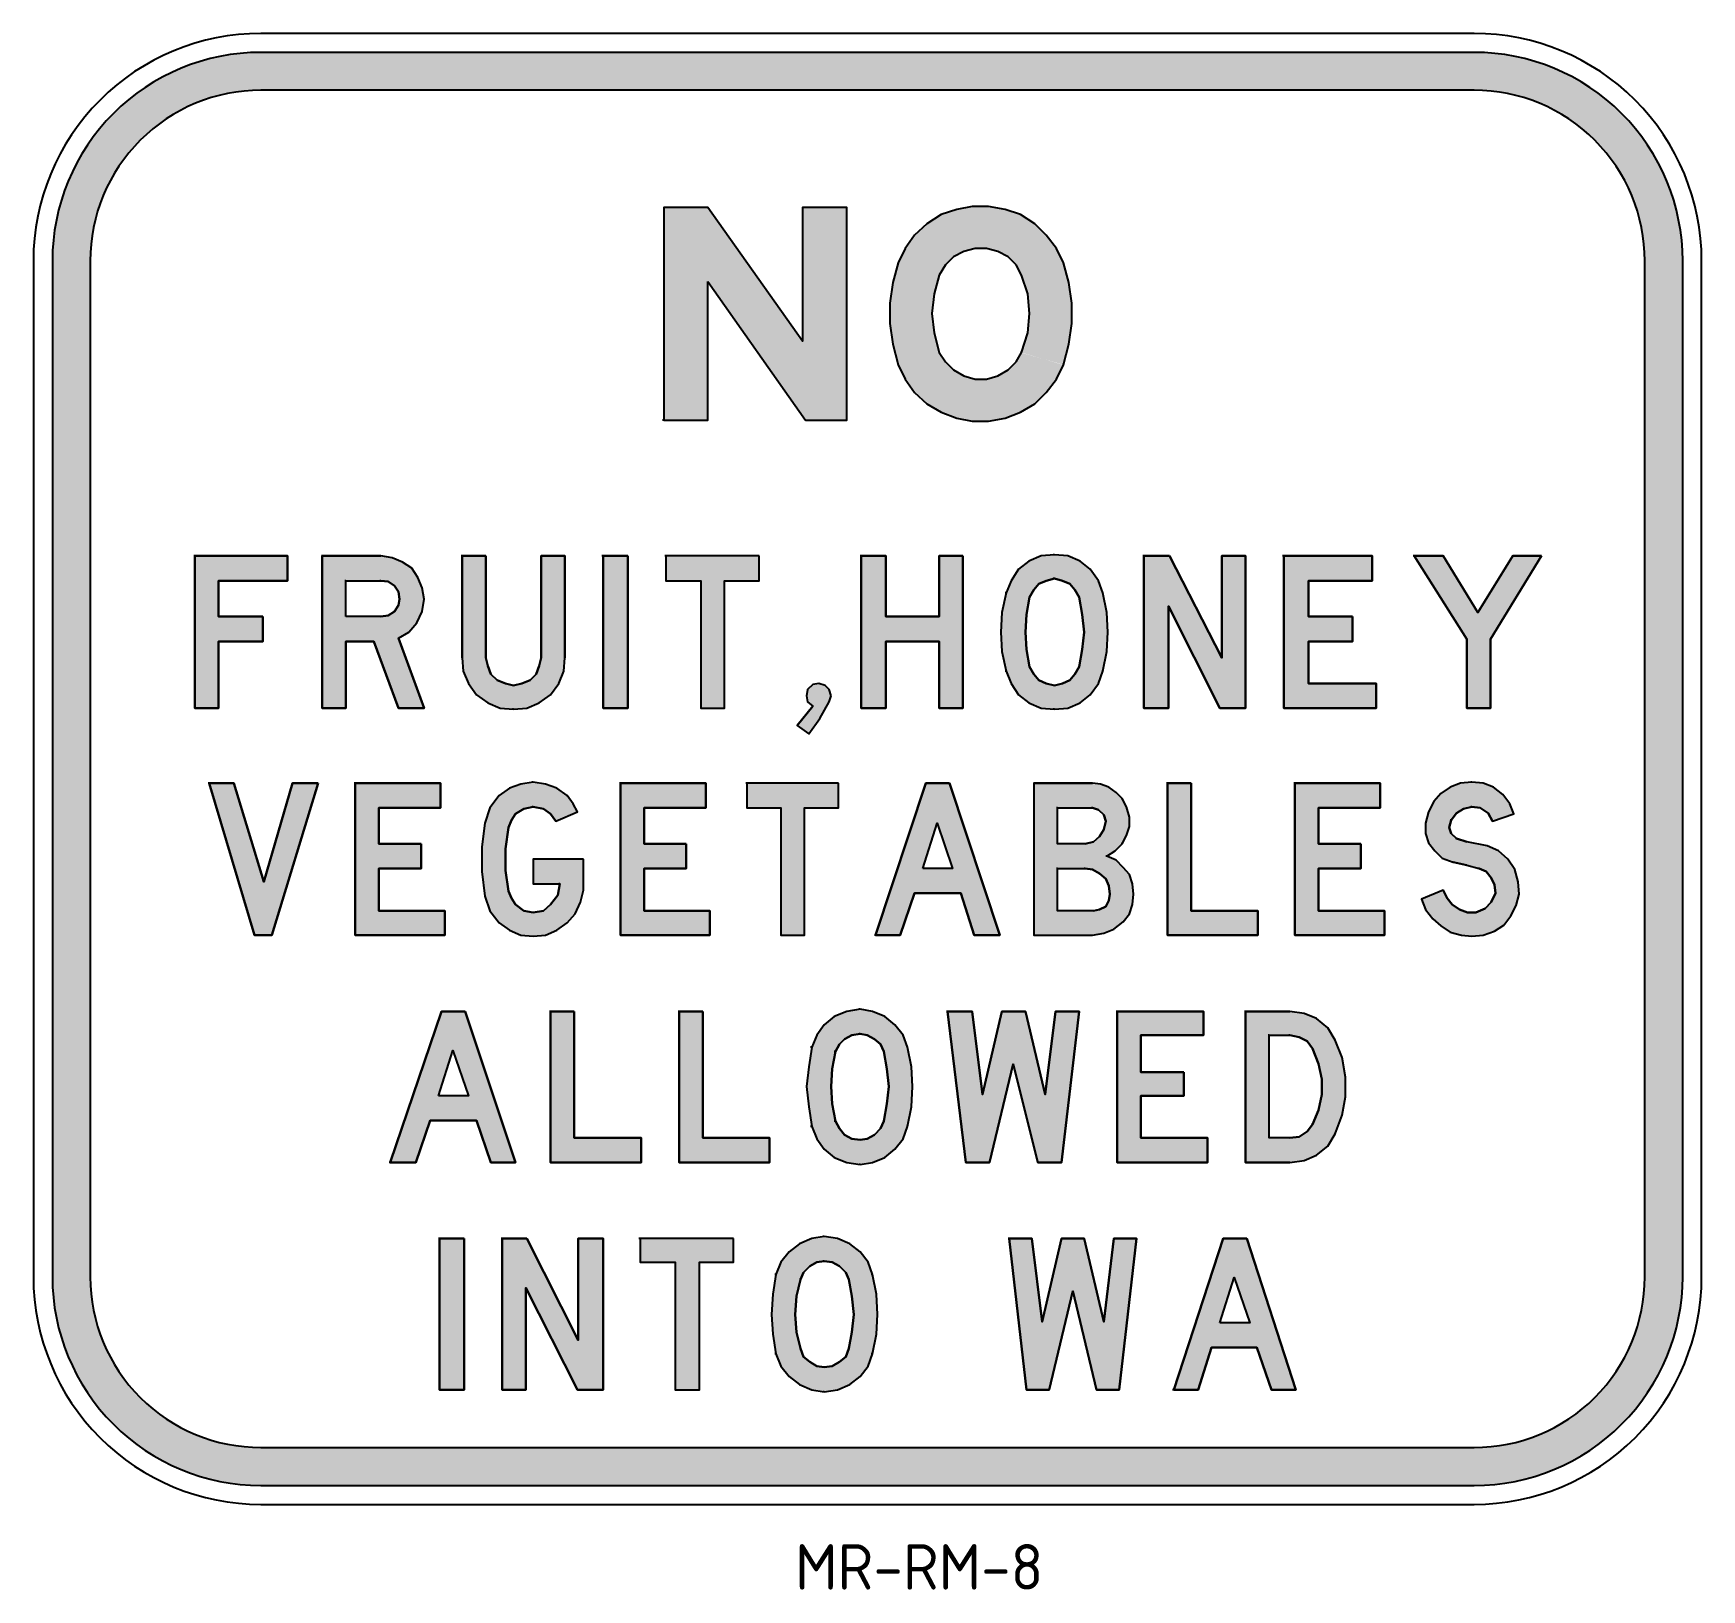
# Model space of a CAD drawing. Extents: x 168 to 278, y 145 to 248.
import ezdxf

# ---------------------------------------------------------------- set-up
doc = ezdxf.new("R2010")
doc.units = 0
doc.header["$MEASUREMENT"] = 0
doc.layers.get('0').update_dxf_attribs({"linetype": 'CONTINUOUS'})
doc.layers.add('T25', color=1, linetype='CONTINUOUS')
doc.layers.add('T35', color=3, linetype='CONTINUOUS')
doc.styles.add('ISO', font='iso3098b.shx')

msp = doc.modelspace()

# ---------------------------------------------------------------- texts
at = {"layer": 'T25', "color": 3, "style": 'ISO'}
msp.add_text('MR-RM-8', height=3, dxfattribs=at).set_placement((218.35, 145.01))

# ---------------------------------------------------------------- hatches: boundary and pattern name
at = {"layer": 'T25', "linetype": 'CONTINUOUS'}
h = msp.add_hatch(color=256, dxfattribs=at)
edge = h.paths.add_edge_path(flags=16)
edge.add_line((183.12, 154.38), (263.12, 154.38))
edge.add_arc((263.12, 165.63), 11.25, 270, 360)
edge.add_line((274.37, 165.63), (274.37, 232.63))
edge.add_arc((263.12, 232.63), 11.25, 0, 90)
edge.add_line((263.12, 243.88), (183.12, 243.88))
edge.add_arc((183.12, 232.63), 11.25, 90, 180)
edge.add_line((171.87, 232.63), (171.87, 165.63))
edge.add_arc((183.12, 165.63), 11.25, 180, 270)
edge = h.paths.add_edge_path()
edge.add_line((183.12, 151.88), (263.12, 151.88))
edge.add_arc((263.12, 165.63), 13.75, 270, 360)
edge.add_line((276.87, 165.63), (276.87, 232.63))
edge.add_arc((263.12, 232.63), 13.75, 0, 90)
edge.add_line((263.12, 246.38), (183.12, 246.38))
edge.add_arc((183.12, 232.63), 13.75, 90, 180)
edge.add_line((169.37, 232.63), (169.37, 165.63))
edge.add_arc((183.12, 165.63), 13.75, 180, 270)
h = msp.add_hatch(color=256, dxfattribs=at)
h.paths.add_polyline_path([(212.6, 231.27), (219.04, 222.12), (221.75, 222.12), (221.75, 236.15), (218.83, 236.15), (218.83, 227.34), (212.6, 236.15), (209.68, 236.15), (209.68, 222.12), (212.6, 222.12)])
h.paths.add_polyline_path([(235.58, 224.83), (236.05, 225.78), (236.39, 227.14), (236.59, 228.49), (236.59, 229.85), (236.39, 231.2), (236.05, 232.49), (235.58, 233.44), (234.9, 234.32), (234.15, 235.07), (233.2, 235.68), (232.19, 236.02), (231.1, 236.22), (230.02, 236.22), (229, 236.02), (227.98, 235.68), (227.04, 235.07), (226.22, 234.32), (225.61, 233.44), (225.14, 232.49), (224.8, 231.2), (224.59, 229.85), (224.59, 228.49), (224.8, 227.14), (225.14, 225.78), (225.61, 224.83), (226.22, 223.95), (227.04, 223.2), (227.98, 222.66), (229, 222.26), (230.02, 222.05), (231.1, 222.05), (232.19, 222.26), (233.2, 222.66), (234.15, 223.2), (234.9, 223.95)])
h.paths.add_polyline_path([(232.93, 225.98), (233.27, 226.59), (233.68, 227.88), (233.81, 229.17), (233.68, 230.46), (233.27, 231.68), (232.93, 232.36), (232.39, 232.9), (231.71, 233.24), (230.97, 233.44), (230.22, 233.44), (229.48, 233.24), (228.8, 232.9), (228.26, 232.36), (227.85, 231.68), (227.51, 230.46), (227.37, 229.17), (227.51, 227.88), (227.85, 226.59), (228.26, 225.98), (228.8, 225.44), (229.48, 225.04), (230.22, 224.83), (230.97, 224.83), (231.71, 225.04), (232.39, 225.44)], flags=16)
edge = h.paths.add_edge_path(flags=16)
edge.add_line((236.05, 225.78), (235.98, 225.78))
edge.add_line((233.27, 226.59), (233.2, 226.59))
h = msp.add_hatch(color=256, dxfattribs=at)
h.paths.add_polyline_path([(183.24, 209.17), (180.33, 209.17), (180.33, 211.54), (184.87, 211.54), (184.87, 213.17), (178.77, 213.17), (178.77, 203.14), (180.33, 203.14), (180.33, 207.54), (183.24, 207.54)])
h.paths.add_polyline_path([(192.87, 208.15), (193.41, 208.77), (193.75, 209.51), (193.88, 210.32), (193.75, 211.07), (193.48, 211.75), (193.07, 212.36), (192.46, 212.76), (191.78, 213.04), (191.04, 213.17), (190.97, 213.17), (187.17, 213.17), (187.17, 203.14), (188.73, 203.14), (188.73, 207.54), (190.56, 207.54), (192.19, 203.14), (193.88, 203.14), (192.19, 207.75)])
h.paths.add_polyline_path([(188.73, 209.17), (188.73, 211.54), (191.04, 211.54), (191.51, 211.48), (191.92, 211.21), (192.19, 210.8), (192.26, 210.32), (192.19, 209.92), (191.92, 209.51), (191.51, 209.24), (191.04, 209.17)], flags=16)
h.paths.add_polyline_path([(197.95, 213.17), (196.39, 213.17), (196.39, 206.46), (196.46, 205.58), (196.8, 204.77), (197.34, 204.02), (198.09, 203.48), (198.9, 203.14), (199.78, 203.07), (200.66, 203.14), (201.48, 203.48), (202.22, 204.02), (202.77, 204.77), (203.1, 205.58), (203.17, 206.46), (203.17, 213.17), (201.61, 213.17), (201.61, 206.46), (201.48, 205.92), (201.27, 205.38), (200.87, 204.97), (200.32, 204.77), (199.78, 204.63), (199.24, 204.77), (198.7, 204.97), (198.29, 205.38), (198.09, 205.92), (197.95, 206.46)])
h.paths.add_polyline_path([(207.31, 213.17), (205.68, 213.17), (205.68, 203.14), (207.31, 203.14)])
h.paths.add_polyline_path([(215.98, 213.17), (209.82, 213.17), (209.82, 211.54), (212.12, 211.54), (212.12, 203.14), (213.68, 203.14), (213.68, 211.54), (215.98, 211.54)])
h.paths.add_polyline_path([(220.73, 203.95), (220.59, 204.36), (220.32, 204.63), (219.92, 204.77), (219.51, 204.7), (219.17, 204.36), (219.1, 203.95), (219.17, 203.55), (219.51, 203.27), (218.49, 201.99), (219.24, 201.44), (219.98, 202.46), (220.59, 203.55)])
h.paths.add_polyline_path([(229.41, 213.17), (227.85, 213.17), (227.85, 209.17), (224.32, 209.17), (224.32, 213.17), (222.7, 213.17), (222.7, 203.14), (224.32, 203.14), (224.32, 207.54), (227.85, 207.54), (227.85, 203.14), (229.41, 203.14)])
h.paths.add_polyline_path([(238.9, 209.44), (238.63, 210.73), (238.36, 211.54), (237.81, 212.29), (237.14, 212.83), (236.32, 213.17), (235.44, 213.24), (234.56, 213.17), (233.75, 212.83), (233.07, 212.29), (232.59, 211.54), (232.26, 210.73), (231.98, 209.44), (231.92, 208.15), (231.98, 206.87), (232.26, 205.58), (232.59, 204.77), (233.07, 204.02), (233.75, 203.48), (234.56, 203.14), (235.44, 203.07), (236.32, 203.14), (237.14, 203.48), (237.81, 204.02), (238.36, 204.77), (238.63, 205.58), (238.9, 206.87), (238.97, 208.15)])
h.paths.add_polyline_path([(233.61, 209.31), (233.81, 210.46), (234.09, 210.93), (234.42, 211.34), (234.9, 211.54), (235.44, 211.68), (235.98, 211.54), (236.46, 211.34), (236.8, 210.93), (237.07, 210.46), (237.27, 209.31), (237.41, 208.15), (237.27, 207), (237.07, 205.85), (236.8, 205.38), (236.46, 204.97), (235.98, 204.77), (235.44, 204.63), (234.9, 204.77), (234.42, 204.97), (234.09, 205.38), (233.81, 205.85), (233.61, 207), (233.54, 208.15)], flags=16)
h.paths.add_polyline_path([(243.03, 213.17), (241.34, 213.17), (241.34, 203.14), (242.97, 203.14), (242.97, 209.85), (246.36, 203.14), (248.05, 203.14), (248.05, 213.17), (246.49, 213.17), (246.49, 206.46)])
h.paths.add_polyline_path([(255.1, 209.17), (252.19, 209.17), (252.19, 211.54), (256.39, 211.54), (256.39, 213.17), (250.56, 213.17), (250.56, 203.14), (256.66, 203.14), (256.66, 204.77), (252.19, 204.77), (252.19, 207.54), (255.1, 207.54)])
h.paths.add_polyline_path([(267.57, 213.17), (265.68, 213.17), (263.37, 209.44), (261.07, 213.17), (259.17, 213.17), (262.63, 207.68), (262.63, 203.14), (264.19, 203.14), (264.19, 207.68)])
h = msp.add_hatch(color=256, dxfattribs=at)
h.paths.add_polyline_path([(186.9, 198.19), (185.21, 198.19), (183.31, 191.68), (181.34, 198.19), (179.72, 198.19), (182.7, 188.16), (183.85, 188.16)])
h.paths.add_polyline_path([(193.68, 194.19), (190.9, 194.19), (190.9, 196.56), (194.97, 196.56), (194.97, 198.19), (189.34, 198.19), (189.34, 188.16), (195.24, 188.16), (195.24, 189.78), (190.9, 189.78), (190.9, 192.56), (193.68, 192.56)])
h.paths.add_polyline_path([(204.39, 193.17), (201.07, 193.17), (201.07, 191.55), (202.83, 191.55), (202.7, 190.8), (202.22, 190.19), (201.75, 189.78), (201.07, 189.65), (200.46, 189.78), (199.92, 190.19), (199.65, 190.6), (199.44, 191.07), (199.24, 192.43), (199.24, 193.85), (199.44, 195.27), (199.65, 195.75), (199.92, 196.16), (200.46, 196.49), (201.07, 196.63), (201.75, 196.49), (202.22, 196.16), (202.56, 195.68), (203.99, 196.29), (203.71, 196.83), (203.31, 197.38), (202.63, 197.85), (201.88, 198.12), (201.07, 198.26), (200.26, 198.12), (199.51, 197.85), (198.83, 197.38), (198.22, 196.56), (197.88, 195.55), (197.68, 193.99), (197.68, 192.36), (197.88, 190.73), (198.22, 189.78), (198.83, 188.97), (199.51, 188.5), (200.26, 188.16), (201.07, 188.09), (201.88, 188.16), (202.63, 188.5), (203.31, 188.97), (203.85, 189.58), (204.19, 190.33), (204.39, 191.14)])
h.paths.add_polyline_path([(211.17, 194.19), (208.39, 194.19), (208.39, 196.56), (212.46, 196.56), (212.46, 198.19), (206.83, 198.19), (206.83, 188.16), (212.73, 188.16), (212.73, 189.78), (208.39, 189.78), (208.39, 192.56), (211.17, 192.56)])
h.paths.add_polyline_path([(221.2, 198.19), (215.17, 198.19), (215.17, 196.56), (217.41, 196.56), (217.41, 188.16), (218.97, 188.16), (218.97, 196.56), (221.2, 196.56)])
h.paths.add_polyline_path([(228.53, 198.19), (226.97, 198.19), (223.65, 188.16), (225.27, 188.16), (226.22, 190.94), (229.27, 190.94), (230.15, 188.16), (231.85, 188.16)])
h.paths.add_polyline_path([(226.76, 192.56), (227.71, 195.55), (228.73, 192.56), (228.66, 192.56)], flags=16)
h.paths.add_polyline_path([(239.44, 193.72), (239.92, 194.19), (240.19, 194.73), (240.39, 195.34), (240.39, 195.95), (240.19, 196.63), (239.92, 197.17), (239.51, 197.58), (239.03, 197.92), (238.49, 198.12), (237.95, 198.19), (237.88, 198.19), (234.09, 198.19), (234.09, 188.16), (237.95, 188.16), (238.7, 188.29), (239.37, 188.56), (239.98, 189.04), (240.39, 189.58), (240.59, 190.19), (240.66, 190.87), (240.59, 191.55), (240.39, 192.16), (239.98, 192.63), (239.51, 193.11), (238.9, 193.38)])
h.paths.add_polyline_path([(237.95, 192.49), (238.42, 192.22), (238.83, 191.88), (239.03, 191.41), (239.1, 190.87), (239.03, 190.46), (238.83, 190.05), (238.42, 189.85), (238.02, 189.78), (235.64, 189.78), (235.64, 192.56), (237.48, 192.56)], flags=16)
h.paths.add_polyline_path([(237.48, 194.19), (235.64, 194.19), (235.64, 196.56), (237.95, 196.56), (238.36, 196.43), (238.7, 196.09), (238.83, 195.68), (238.7, 195.14), (238.42, 194.66), (238.02, 194.33)], flags=16)
h.paths.add_polyline_path([(244.46, 198.19), (242.9, 198.19), (242.9, 188.16), (248.86, 188.16), (248.86, 189.78), (244.46, 189.78)])
h.paths.add_polyline_path([(255.64, 194.19), (252.86, 194.19), (252.86, 196.56), (256.93, 196.56), (256.93, 198.19), (251.3, 198.19), (251.3, 188.16), (257.2, 188.16), (257.2, 189.78), (252.86, 189.78), (252.86, 192.56), (255.64, 192.56)])
h.paths.add_polyline_path([(262.63, 194.33), (261.95, 194.53), (261.61, 194.87), (261.47, 195.27), (261.61, 195.75), (261.95, 196.22), (262.42, 196.49), (262.96, 196.63), (263.51, 196.56), (264.05, 196.22), (264.32, 195.68), (265.74, 196.16), (265.47, 196.83), (265, 197.44), (264.39, 197.92), (263.71, 198.19), (262.96, 198.26), (262.22, 198.19), (261.54, 197.92), (260.93, 197.51), (260.46, 196.97), (260.12, 196.29), (259.91, 195.55), (259.91, 194.87), (260.12, 194.26), (260.52, 193.72), (261, 193.24), (261.74, 192.97), (262.63, 192.77), (263.44, 192.56), (263.91, 192.36), (264.25, 191.95), (264.46, 191.48), (264.52, 190.94), (264.25, 190.33), (263.85, 189.92), (263.24, 189.65), (263.17, 189.65), (262.69, 189.65), (262.15, 189.85), (261.68, 190.19), (261.34, 190.6), (261.07, 191.14), (259.64, 190.53), (259.91, 189.85), (260.39, 189.24), (260.93, 188.77), (261.54, 188.36), (262.29, 188.16), (262.96, 188.09), (263.71, 188.16), (264.46, 188.43), (265.07, 188.83), (265.54, 189.44), (265.88, 190.12), (266.08, 190.87), (266.02, 191.68), (265.81, 192.49), (265.34, 193.17), (264.73, 193.72), (263.98, 194.05)])
h = msp.add_hatch(color=256, dxfattribs=at)
h.paths.add_polyline_path([(196.6, 183.14), (195.04, 183.14), (191.65, 173.17), (193.34, 173.17), (194.29, 175.95), (197.34, 175.95), (198.29, 173.17), (199.92, 173.17)])
h.paths.add_polyline_path([(194.83, 177.58), (195.78, 180.56), (196.8, 177.58), (196.73, 177.58)], flags=16)
h.paths.add_polyline_path([(203.78, 183.14), (202.22, 183.14), (202.22, 173.17), (208.19, 173.17), (208.19, 174.8), (203.78, 174.8)])
h.paths.add_polyline_path([(212.26, 183.14), (210.7, 183.14), (210.7, 173.17), (216.66, 173.17), (216.66, 174.8), (212.26, 174.8)])
h.paths.add_polyline_path([(226.09, 178.19), (226.02, 179.48), (225.75, 180.77), (225.48, 181.58), (224.93, 182.26), (224.26, 182.8), (223.44, 183.14), (222.63, 183.28), (221.75, 183.14), (220.93, 182.8), (220.26, 182.26), (219.78, 181.58), (219.44, 180.77), (219.24, 179.48), (219.1, 178.19), (219.24, 176.84), (219.44, 175.55), (219.78, 174.73), (220.26, 174.06), (220.93, 173.51), (221.75, 173.17), (222.63, 173.04), (223.44, 173.17), (224.26, 173.51), (224.93, 174.06), (225.48, 174.73), (225.75, 175.55), (226.02, 176.84)])
h.paths.add_polyline_path([(220.73, 178.19), (220.8, 179.34), (221, 180.5), (221.27, 180.97), (221.61, 181.31), (222.09, 181.58), (222.63, 181.65), (223.1, 181.58), (223.58, 181.31), (223.98, 180.97), (224.19, 180.5), (224.39, 179.34), (224.53, 178.19), (224.39, 177.04), (224.19, 175.89), (223.98, 175.41), (223.58, 175), (223.1, 174.73), (222.63, 174.67), (222.09, 174.73), (221.61, 175), (221.27, 175.41), (221, 175.89), (220.8, 177.04)], flags=16)
h.paths.add_polyline_path([(232.73, 179.68), (234.36, 173.17), (235.92, 173.17), (237.07, 183.14), (235.51, 183.14), (234.83, 177.65), (233.54, 183.14), (231.98, 183.14), (230.7, 177.65), (230.02, 183.14), (228.39, 183.14), (229.61, 173.17), (231.17, 173.17)])
h.paths.add_polyline_path([(243.98, 179.14), (241.14, 179.14), (241.14, 181.58), (245.27, 181.58), (245.27, 183.14), (239.58, 183.14), (239.58, 173.17), (245.54, 173.17), (245.54, 174.8), (241.14, 174.8), (241.14, 177.58), (243.98, 177.58)])
h.paths.add_polyline_path([(254.42, 180.09), (253.95, 181.24), (253.47, 182.06), (252.73, 182.67), (251.91, 183), (250.97, 183.14), (248.05, 183.14), (248.05, 173.17), (250.97, 173.17), (251.91, 173.31), (252.73, 173.65), (253.47, 174.26), (253.95, 175.07), (254.42, 176.29), (254.63, 177.51), (254.63, 178.8)])
h.paths.add_polyline_path([(249.61, 181.58), (250.97, 181.58), (251.58, 181.44), (252.12, 181.17), (252.46, 180.7), (252.86, 179.68), (253.07, 178.67), (253.07, 177.65), (252.86, 176.63), (252.46, 175.68), (252.12, 175.21), (251.58, 174.87), (250.97, 174.8), (249.61, 174.8)], flags=16)
h = msp.add_hatch(color=256, dxfattribs=at)
h.paths.add_polyline_path([(196.53, 168.16), (194.9, 168.16), (194.9, 158.19), (196.53, 158.19)])
h.paths.add_polyline_path([(200.66, 168.16), (199.04, 168.16), (199.04, 158.19), (200.6, 158.19), (200.6, 164.9), (203.99, 158.19), (205.68, 158.19), (205.68, 168.16), (204.05, 168.16), (204.05, 161.45)])
h.paths.add_polyline_path([(214.29, 168.16), (208.12, 168.16), (208.12, 166.6), (210.43, 166.6), (210.43, 158.19), (212.05, 158.19), (212.05, 166.6), (214.29, 166.6)])
h.paths.add_polyline_path([(223.71, 164.5), (223.44, 165.78), (223.17, 166.6), (222.63, 167.28), (221.95, 167.82), (221.14, 168.16), (220.26, 168.29), (219.44, 168.16), (218.63, 167.82), (217.95, 167.28), (217.41, 166.6), (217.07, 165.78), (216.87, 164.5), (216.8, 163.14), (216.87, 161.85), (217.07, 160.56), (217.41, 159.75), (217.95, 159.07), (218.63, 158.53), (219.44, 158.19), (220.26, 158.06), (221.14, 158.19), (221.95, 158.53), (222.63, 159.07), (223.17, 159.75), (223.44, 160.56), (223.71, 161.85), (223.78, 163.14)])
h.paths.add_polyline_path([(218.43, 164.36), (218.7, 165.45), (218.9, 165.92), (219.31, 166.33), (219.78, 166.6), (220.26, 166.67), (220.8, 166.6), (221.27, 166.33), (221.68, 165.92), (221.88, 165.45), (222.09, 164.36), (222.22, 163.14), (222.09, 161.99), (221.88, 160.9), (221.68, 160.36), (221.27, 160.02), (220.8, 159.75), (220.26, 159.68), (219.78, 159.75), (219.31, 160.02), (218.9, 160.36), (218.7, 160.9), (218.43, 161.99), (218.36, 163.14)], flags=16)
h.paths.add_polyline_path([(236.66, 164.7), (238.22, 158.19), (239.71, 158.19), (240.86, 168.16), (239.37, 168.16), (238.7, 162.67), (237.41, 168.16), (235.92, 168.16), (234.63, 162.67), (233.95, 168.16), (232.46, 168.16), (233.61, 158.19), (235.1, 158.19)])
h.paths.add_polyline_path([(248.12, 168.16), (246.56, 168.16), (243.31, 158.19), (244.93, 158.19), (245.81, 160.97), (248.8, 160.97), (249.75, 158.19), (251.37, 158.19)])
h.paths.add_polyline_path([(246.36, 162.6), (247.3, 165.58), (248.32, 162.6), (248.25, 162.6)], flags=16)

# ---------------------------------------------------------------- linework, layer by layer
at = {"color": 1}
for p, q in [((212.6, 236.15), (209.68, 236.15)), ((209.68, 236.15), (209.68, 222.12)), ((218.83, 227.34), (212.6, 236.15)), ((221.75, 236.15), (218.83, 236.15)), ((218.83, 236.15), (218.83, 227.34)), ((221.75, 222.12), (221.75, 236.15)), ((227.98, 235.68), (227.04, 235.07)), ((229, 236.02), (227.98, 235.68)), ((230.02, 236.22), (229, 236.02)), ((231.1, 236.22), (230.02, 236.22)), ((232.19, 236.02), (231.1, 236.22)), ((233.2, 235.68), (232.19, 236.02)), ((234.15, 235.07), (233.2, 235.68)), ((226.22, 234.32), (225.61, 233.44)), ((227.04, 235.07), (226.22, 234.32)), ((234.9, 234.32), (234.15, 235.07)), ((235.58, 233.44), (234.9, 234.32)), ((225.61, 233.44), (225.14, 232.49)), ((229.48, 233.24), (228.8, 232.9)), ((230.22, 233.44), (229.48, 233.24)), ((230.97, 233.44), (230.22, 233.44)), ((231.71, 233.24), (230.97, 233.44)), ((232.39, 232.9), (231.71, 233.24)), ((236.05, 232.49), (235.58, 233.44)), ((225.14, 232.49), (224.8, 231.2)), ((228.26, 232.36), (227.85, 231.68)), ((228.8, 232.9), (228.26, 232.36)), ((232.93, 232.36), (232.39, 232.9)), ((233.27, 231.68), (232.93, 232.36)), ((236.39, 231.2), (236.05, 232.49)), ((212.6, 222.12), (212.6, 231.27)), ((212.6, 231.27), (219.04, 222.12)), ((224.8, 231.2), (224.59, 229.85)), ((227.85, 231.68), (227.51, 230.46)), ((233.68, 230.46), (233.27, 231.68)), ((236.59, 229.85), (236.39, 231.2)), ((227.51, 230.46), (227.37, 229.17)), ((233.81, 229.17), (233.68, 230.46)), ((224.59, 229.85), (224.59, 228.49)), ((227.37, 229.17), (227.51, 227.88)), ((233.68, 227.88), (233.81, 229.17)), ((236.59, 228.49), (236.59, 229.85)), ((224.59, 228.49), (224.8, 227.14)), ((227.51, 227.88), (227.85, 226.59)), ((233.27, 226.59), (233.68, 227.88)), ((236.39, 227.14), (236.59, 228.49)), ((224.8, 227.14), (225.14, 225.78)), ((236.05, 225.78), (236.39, 227.14)), ((225.14, 225.78), (225.61, 224.83)), ((227.85, 226.59), (228.26, 225.98)), ((228.26, 225.98), (228.8, 225.44)), ((232.39, 225.44), (232.93, 225.98)), ((232.93, 225.98), (233.27, 226.59)), ((233.27, 226.59), (233.2, 226.59)), ((235.58, 224.83), (236.05, 225.78)), ((236.05, 225.78), (235.98, 225.78)), ((225.61, 224.83), (226.22, 223.95)), ((228.8, 225.44), (229.48, 225.04)), ((229.48, 225.04), (230.22, 224.83)), ((230.22, 224.83), (230.97, 224.83)), ((230.97, 224.83), (231.71, 225.04)), ((231.71, 225.04), (232.39, 225.44)), ((234.9, 223.95), (235.58, 224.83)), ((226.22, 223.95), (227.04, 223.2)), ((234.15, 223.2), (234.9, 223.95)), ((227.04, 223.2), (227.98, 222.66)), ((227.98, 222.66), (229, 222.26)), ((229, 222.26), (230.02, 222.05)), ((231.1, 222.05), (232.19, 222.26)), ((232.19, 222.26), (233.2, 222.66)), ((233.2, 222.66), (234.15, 223.2)), ((209.68, 222.12), (209.61, 222.12)), ((209.68, 222.12), (212.6, 222.12)), ((219.04, 222.12), (221.75, 222.12)), ((230.02, 222.05), (231.1, 222.05)), ((178.77, 213.17), (178.7, 213.17)), ((178.77, 213.17), (184.87, 213.17)), ((178.77, 203.14), (178.77, 213.17)), ((184.87, 213.17), (184.87, 211.54)), ((187.17, 213.17), (187.11, 213.17)), ((187.17, 213.17), (191.04, 213.17)), ((187.17, 203.14), (187.17, 213.17)), ((191.04, 213.17), (190.97, 213.17)), ((191.04, 213.17), (190.97, 213.17)), ((191.78, 213.04), (191.04, 213.17)), ((192.46, 212.76), (191.78, 213.04)), ((193.07, 212.36), (192.46, 212.76)), ((193.48, 211.75), (193.07, 212.36)), ((196.39, 213.17), (196.33, 213.17)), ((196.39, 213.17), (197.95, 213.17)), ((196.39, 206.46), (196.39, 213.17)), ((197.95, 213.17), (197.95, 206.46)), ((201.61, 206.46), (201.61, 213.17)), ((201.61, 213.17), (203.17, 213.17)), ((203.17, 213.17), (203.17, 206.46)), ((205.68, 213.17), (205.61, 213.17)), ((205.68, 213.17), (207.31, 213.17)), ((205.68, 203.14), (205.68, 213.17)), ((207.31, 213.17), (207.31, 203.14)), ((209.82, 213.17), (209.75, 213.17)), ((209.82, 213.17), (209.82, 211.54)), ((215.98, 213.17), (209.82, 213.17)), ((215.98, 211.54), (215.98, 213.17)), ((222.7, 213.17), (222.63, 213.17)), ((222.7, 213.17), (224.32, 213.17)), ((222.7, 203.14), (222.7, 213.17)), ((224.32, 213.17), (224.32, 209.17)), ((227.85, 209.17), (227.85, 213.17)), ((227.85, 213.17), (229.41, 213.17)), ((229.41, 213.17), (229.41, 203.14)), ((233.75, 212.83), (233.07, 212.29)), ((234.56, 213.17), (233.75, 212.83)), ((235.44, 213.24), (234.56, 213.17)), ((235.44, 213.24), (235.37, 213.24)), ((236.32, 213.17), (235.44, 213.24)), ((237.14, 212.83), (236.32, 213.17)), ((237.81, 212.29), (237.14, 212.83)), ((241.34, 213.17), (241.27, 213.17)), ((241.34, 213.17), (243.03, 213.17)), ((241.34, 203.14), (241.34, 213.17)), ((243.03, 213.17), (246.49, 206.46)), ((246.49, 206.46), (246.49, 213.17)), ((246.49, 213.17), (248.05, 213.17)), ((248.05, 213.17), (248.05, 203.14)), ((250.56, 213.17), (250.49, 213.17)), ((250.56, 213.17), (256.39, 213.17)), ((250.56, 203.14), (250.56, 213.17)), ((256.39, 213.17), (256.39, 211.54)), ((259.17, 213.17), (259.1, 213.17)), ((259.17, 213.17), (261.07, 213.17)), ((262.63, 207.68), (259.17, 213.17)), ((261.07, 213.17), (263.37, 209.44)), ((263.37, 209.44), (265.68, 213.17)), ((267.57, 213.17), (264.19, 207.68)), ((265.68, 213.17), (267.57, 213.17)), ((184.87, 211.54), (180.33, 211.54)), ((180.33, 211.54), (180.33, 209.17)), ((188.73, 211.54), (188.66, 211.54)), ((188.73, 211.54), (191.04, 211.54)), ((188.73, 209.17), (188.73, 211.54)), ((191.04, 211.54), (190.97, 211.54)), ((191.04, 211.54), (190.97, 211.54)), ((191.51, 211.48), (191.04, 211.54)), ((191.92, 211.21), (191.51, 211.48)), ((192.19, 210.8), (191.92, 211.21)), ((193.75, 211.07), (193.48, 211.75)), ((209.82, 211.54), (212.12, 211.54)), ((212.12, 211.54), (212.12, 203.14)), ((213.68, 203.14), (213.68, 211.54)), ((213.68, 211.54), (215.98, 211.54)), ((232.59, 211.54), (232.26, 210.73)), ((233.07, 212.29), (232.59, 211.54)), ((234.42, 211.34), (234.09, 210.93)), ((234.9, 211.54), (234.42, 211.34)), ((235.44, 211.68), (234.9, 211.54)), ((235.44, 211.68), (235.37, 211.68)), ((235.98, 211.54), (235.44, 211.68)), ((236.46, 211.34), (235.98, 211.54)), ((236.8, 210.93), (236.46, 211.34)), ((238.36, 211.54), (237.81, 212.29)), ((238.63, 210.73), (238.36, 211.54)), ((256.39, 211.54), (252.19, 211.54)), ((252.19, 211.54), (252.19, 209.17)), ((192.26, 210.32), (192.19, 210.8)), ((192.19, 209.92), (192.26, 210.32)), ((192.26, 210.32), (192.19, 210.32)), ((193.88, 210.32), (193.75, 211.07)), ((193.75, 209.51), (193.88, 210.32)), ((193.88, 210.32), (193.82, 210.32)), ((232.26, 210.73), (231.98, 209.44)), ((232.26, 210.73), (232.19, 210.73)), ((233.81, 210.46), (233.61, 209.31)), ((233.81, 210.46), (233.75, 210.46)), ((234.09, 210.93), (233.81, 210.46)), ((237.07, 210.46), (236.8, 210.93)), ((237.07, 210.46), (237, 210.46)), ((237.27, 209.31), (237.07, 210.46)), ((238.63, 210.73), (238.56, 210.73)), ((238.9, 209.44), (238.63, 210.73)), ((180.33, 209.17), (183.24, 209.17)), ((183.24, 209.17), (183.24, 207.54)), ((191.04, 209.17), (188.73, 209.17)), ((191.04, 209.17), (191.51, 209.24)), ((191.51, 209.24), (191.92, 209.51)), ((191.92, 209.51), (192.19, 209.92)), ((193.41, 208.77), (193.75, 209.51)), ((224.32, 209.17), (227.85, 209.17)), ((231.98, 209.44), (231.92, 208.15)), ((233.61, 209.31), (233.54, 208.15)), ((237.41, 208.15), (237.27, 209.31)), ((238.97, 208.15), (238.9, 209.44)), ((246.36, 203.14), (242.97, 209.85)), ((242.97, 209.85), (242.97, 203.14)), ((252.19, 209.17), (255.1, 209.17)), ((255.1, 209.17), (255.1, 207.54)), ((192.19, 207.75), (192.87, 208.15)), ((192.87, 208.15), (193.41, 208.77)), ((231.92, 208.15), (231.98, 206.87)), ((233.54, 208.15), (233.61, 207)), ((237.27, 207), (237.41, 208.15)), ((238.9, 206.87), (238.97, 208.15)), ((183.24, 207.54), (180.33, 207.54)), ((180.33, 207.54), (180.33, 203.14)), ((190.56, 207.54), (188.73, 207.54)), ((188.73, 207.54), (188.73, 203.14)), ((192.19, 203.14), (190.56, 207.54)), ((192.19, 207.75), (193.88, 203.14)), ((227.85, 207.54), (224.32, 207.54)), ((224.32, 207.54), (224.32, 203.14)), ((227.85, 203.14), (227.85, 207.54)), ((231.98, 206.87), (232.26, 205.58)), ((233.61, 207), (233.81, 205.85)), ((237.07, 205.85), (237.27, 207)), ((238.63, 205.58), (238.9, 206.87)), ((255.1, 207.54), (252.19, 207.54)), ((252.19, 207.54), (252.19, 204.77)), ((262.63, 203.14), (262.63, 207.68)), ((264.19, 207.68), (264.19, 203.14)), ((196.39, 206.46), (196.46, 205.58)), ((197.95, 206.46), (198.09, 205.92)), ((198.09, 205.92), (198.29, 205.38)), ((201.27, 205.38), (201.48, 205.92)), ((201.48, 205.92), (201.61, 206.46)), ((203.17, 206.46), (203.1, 206.46)), ((203.1, 205.58), (203.17, 206.46)), ((203.17, 206.46), (203.1, 206.46)), ((233.81, 205.85), (233.75, 205.85)), ((233.81, 205.85), (234.09, 205.38)), ((236.8, 205.38), (237.07, 205.85)), ((237.07, 205.85), (237, 205.85)), ((196.46, 205.58), (196.8, 204.77)), ((196.8, 204.77), (197.34, 204.02)), ((198.29, 205.38), (198.7, 204.97)), ((198.7, 204.97), (199.24, 204.77)), ((199.24, 204.77), (199.78, 204.63)), ((199.78, 204.63), (200.32, 204.77)), ((200.32, 204.77), (200.87, 204.97)), ((200.87, 204.97), (201.27, 205.38)), ((202.22, 204.02), (202.77, 204.77)), ((202.77, 204.77), (203.1, 205.58)), ((219.51, 204.7), (219.17, 204.36)), ((219.92, 204.77), (219.51, 204.7)), ((220.32, 204.63), (219.92, 204.77)), ((220.59, 204.36), (220.32, 204.63)), ((232.26, 205.58), (232.19, 205.58)), ((232.26, 205.58), (232.59, 204.77)), ((232.59, 204.77), (233.07, 204.02)), ((234.09, 205.38), (234.42, 204.97)), ((234.42, 204.97), (234.9, 204.77)), ((234.9, 204.77), (235.44, 204.63)), ((235.44, 204.63), (235.37, 204.63)), ((235.44, 204.63), (235.98, 204.77)), ((235.98, 204.77), (236.46, 204.97)), ((236.46, 204.97), (236.8, 205.38)), ((237.81, 204.02), (238.36, 204.77)), ((238.36, 204.77), (238.63, 205.58)), ((238.63, 205.58), (238.56, 205.58)), ((252.19, 204.77), (256.66, 204.77)), ((256.66, 204.77), (256.66, 203.14)), ((197.34, 204.02), (198.09, 203.48)), ((201.48, 203.48), (202.22, 204.02)), ((219.17, 204.36), (219.1, 203.95)), ((219.1, 203.95), (219.17, 203.55)), ((219.17, 203.55), (219.51, 203.27)), ((219.98, 202.46), (220.59, 203.55)), ((220.73, 203.95), (220.59, 204.36)), ((220.59, 203.55), (220.73, 203.95)), ((233.07, 204.02), (233.75, 203.48)), ((237.14, 203.48), (237.81, 204.02)), ((180.33, 203.14), (178.77, 203.14)), ((188.73, 203.14), (187.17, 203.14)), ((193.88, 203.14), (192.19, 203.14)), ((198.09, 203.48), (198.9, 203.14)), ((198.9, 203.14), (199.78, 203.07)), ((199.78, 203.07), (199.71, 203.07)), ((199.78, 203.07), (200.66, 203.14)), ((200.66, 203.14), (201.48, 203.48)), ((207.31, 203.14), (205.68, 203.14)), ((212.12, 203.14), (213.68, 203.14)), ((218.49, 201.99), (219.51, 203.27)), ((219.24, 201.44), (219.98, 202.46)), ((219.51, 203.27), (219.44, 203.27)), ((219.51, 203.27), (219.44, 203.27)), ((224.32, 203.14), (222.7, 203.14)), ((229.41, 203.14), (227.85, 203.14)), ((233.75, 203.48), (234.56, 203.14)), ((234.56, 203.14), (235.44, 203.07)), ((235.44, 203.07), (235.37, 203.07)), ((235.44, 203.07), (236.32, 203.14)), ((236.32, 203.14), (237.14, 203.48)), ((242.97, 203.14), (241.34, 203.14)), ((248.05, 203.14), (246.36, 203.14)), ((256.66, 203.14), (250.56, 203.14)), ((264.19, 203.14), (262.63, 203.14)), ((218.49, 201.99), (219.24, 201.44)), ((179.72, 198.19), (179.65, 198.19)), ((179.72, 198.19), (181.34, 198.19)), ((182.7, 188.16), (179.72, 198.19)), ((181.34, 198.19), (183.31, 191.68)), ((183.31, 191.68), (185.21, 198.19)), ((186.9, 198.19), (183.85, 188.16)), ((185.21, 198.19), (186.9, 198.19)), ((189.34, 198.19), (189.27, 198.19)), ((189.34, 198.19), (194.97, 198.19)), ((189.34, 188.16), (189.34, 198.19)), ((194.97, 198.19), (194.97, 196.56)), ((200.26, 198.12), (199.51, 197.85)), ((201.07, 198.26), (200.26, 198.12)), ((201.07, 198.26), (201, 198.26)), ((201.88, 198.12), (201.07, 198.26)), ((202.63, 197.85), (201.88, 198.12)), ((206.83, 198.19), (206.77, 198.19)), ((206.83, 198.19), (212.46, 198.19)), ((206.83, 188.16), (206.83, 198.19)), ((212.46, 198.19), (212.46, 196.56)), ((215.17, 198.19), (215.1, 198.19)), ((215.17, 198.19), (215.17, 196.56)), ((221.2, 198.19), (215.17, 198.19)), ((221.2, 196.56), (221.2, 198.19)), ((223.65, 188.16), (226.97, 198.19)), ((226.97, 198.19), (228.53, 198.19)), ((228.53, 198.19), (231.85, 188.16)), ((234.09, 198.19), (237.95, 198.19)), ((234.09, 198.19), (234.09, 188.16)), ((237.95, 198.19), (237.88, 198.19)), ((237.95, 198.19), (237.88, 198.19)), ((238.49, 198.12), (237.95, 198.19)), ((239.03, 197.92), (238.49, 198.12)), ((242.9, 198.19), (242.83, 198.19)), ((242.9, 198.19), (244.46, 198.19)), ((242.9, 188.16), (242.9, 198.19)), ((244.46, 198.19), (244.46, 189.78)), ((251.3, 198.19), (251.24, 198.19)), ((251.3, 198.19), (256.93, 198.19)), ((251.3, 188.16), (251.3, 198.19)), ((256.93, 198.19), (256.93, 196.56)), ((262.22, 198.19), (261.54, 197.92)), ((262.96, 198.26), (262.22, 198.19)), ((262.96, 198.26), (262.9, 198.26)), ((263.71, 198.19), (262.96, 198.26)), ((264.39, 197.92), (263.71, 198.19)), ((198.83, 197.38), (198.22, 196.56)), ((199.51, 197.85), (198.83, 197.38)), ((203.31, 197.38), (202.63, 197.85)), ((203.31, 197.38), (203.24, 197.38)), ((203.71, 196.83), (203.31, 197.38)), ((239.51, 197.58), (239.03, 197.92)), ((239.92, 197.17), (239.51, 197.58)), ((239.92, 197.17), (239.85, 197.17)), ((240.19, 196.63), (239.92, 197.17)), ((260.46, 196.97), (260.12, 196.29)), ((260.93, 197.51), (260.46, 196.97)), ((261.54, 197.92), (260.93, 197.51)), ((265, 197.44), (264.39, 197.92)), ((265.47, 196.83), (265, 197.44)), ((194.97, 196.56), (190.9, 196.56)), ((190.9, 196.56), (190.9, 194.19)), ((198.22, 196.56), (197.88, 195.55)), ((199.92, 196.16), (199.65, 195.75)), ((200.46, 196.49), (199.92, 196.16)), ((201.07, 196.63), (200.46, 196.49)), ((201.07, 196.63), (201, 196.63)), ((201.75, 196.49), (201.07, 196.63)), ((202.22, 196.16), (201.75, 196.49)), ((202.22, 196.16), (202.16, 196.16)), ((202.56, 195.68), (202.22, 196.16)), ((202.56, 195.68), (203.99, 196.29)), ((203.99, 196.29), (203.71, 196.83)), ((203.99, 196.29), (203.92, 196.29)), ((212.46, 196.56), (208.39, 196.56)), ((208.39, 196.56), (208.39, 194.19)), ((215.17, 196.56), (217.41, 196.56)), ((217.41, 196.56), (217.41, 188.16)), ((218.97, 188.16), (218.97, 196.56)), ((218.97, 196.56), (221.2, 196.56)), ((235.64, 196.56), (235.58, 196.56)), ((235.64, 196.56), (237.95, 196.56)), ((235.64, 194.19), (235.64, 196.56)), ((237.95, 196.56), (237.88, 196.56)), ((237.95, 196.56), (237.88, 196.56)), ((238.36, 196.43), (237.95, 196.56)), ((238.7, 196.09), (238.36, 196.43)), ((238.83, 195.68), (238.7, 196.09)), ((240.39, 195.95), (240.19, 196.63)), ((240.39, 195.34), (240.39, 195.95)), ((256.93, 196.56), (252.86, 196.56)), ((252.86, 196.56), (252.86, 194.19)), ((260.12, 196.29), (259.91, 195.55)), ((261.95, 196.22), (261.61, 195.75)), ((262.42, 196.49), (261.95, 196.22)), ((262.96, 196.63), (262.42, 196.49)), ((262.96, 196.63), (262.9, 196.63)), ((263.51, 196.56), (262.96, 196.63)), ((264.05, 196.22), (263.51, 196.56)), ((264.32, 195.68), (264.05, 196.22)), ((264.32, 195.68), (265.74, 196.16)), ((265.74, 196.16), (265.47, 196.83)), ((197.88, 195.55), (197.68, 193.99)), ((199.44, 195.27), (199.24, 193.85)), ((199.65, 195.75), (199.44, 195.27)), ((226.76, 192.56), (227.71, 195.55)), ((227.71, 195.55), (228.73, 192.56)), ((238.42, 194.66), (238.7, 195.14)), ((238.7, 195.14), (238.83, 195.68)), ((238.83, 195.68), (238.76, 195.68)), ((239.92, 194.19), (240.19, 194.73)), ((240.19, 194.73), (240.39, 195.34)), ((259.91, 195.55), (259.91, 194.87)), ((259.91, 194.87), (260.12, 194.26)), ((261.61, 195.75), (261.47, 195.27)), ((261.47, 195.27), (261.61, 194.87)), ((261.61, 195.75), (261.54, 195.75)), ((261.61, 194.87), (261.95, 194.53)), ((190.9, 194.19), (193.68, 194.19)), ((193.68, 194.19), (193.68, 192.56)), ((197.68, 193.99), (197.68, 192.36)), ((199.24, 193.85), (199.24, 192.43)), ((208.39, 194.19), (211.17, 194.19)), ((211.17, 194.19), (211.17, 192.56)), ((237.48, 194.19), (235.64, 194.19)), ((237.48, 194.19), (238.02, 194.33)), ((238.02, 194.33), (238.42, 194.66)), ((238.9, 193.38), (239.44, 193.72)), ((239.44, 193.72), (239.92, 194.19)), ((239.92, 194.19), (239.85, 194.19)), ((252.86, 194.19), (255.64, 194.19)), ((255.64, 194.19), (255.64, 192.56)), ((260.12, 194.26), (260.52, 193.72)), ((260.52, 193.72), (261, 193.24)), ((261.95, 194.53), (261.88, 194.53)), ((261.95, 194.53), (262.63, 194.33)), ((262.63, 194.33), (262.56, 194.33)), ((262.63, 194.33), (262.56, 194.33)), ((263.98, 194.05), (262.63, 194.33)), ((264.73, 193.72), (263.98, 194.05)), ((265.34, 193.17), (264.73, 193.72)), ((193.68, 192.56), (190.9, 192.56)), ((190.9, 192.56), (190.9, 189.78)), ((204.39, 193.17), (201.07, 193.17)), ((201.07, 193.17), (201.07, 191.55)), ((204.39, 191.14), (204.39, 193.17)), ((211.17, 192.56), (208.39, 192.56)), ((208.39, 192.56), (208.39, 189.78)), ((228.73, 192.56), (226.76, 192.56)), ((228.73, 192.56), (228.66, 192.56)), ((235.64, 192.56), (235.58, 192.56)), ((235.64, 192.56), (237.48, 192.56)), ((235.64, 189.78), (235.64, 192.56)), ((237.48, 192.56), (237.41, 192.56)), ((237.48, 192.56), (237.41, 192.56)), ((237.95, 192.49), (237.48, 192.56)), ((238.9, 193.38), (238.83, 193.38)), ((239.51, 193.11), (238.9, 193.38)), ((239.98, 192.63), (239.51, 193.11)), ((240.39, 192.16), (239.98, 192.63)), ((255.64, 192.56), (252.86, 192.56)), ((252.86, 192.56), (252.86, 189.78)), ((261, 193.24), (261.74, 192.97)), ((261.74, 192.97), (261.68, 192.97)), ((261.74, 192.97), (261.68, 192.97)), ((262.63, 192.77), (261.74, 192.97)), ((262.63, 192.77), (263.44, 192.56)), ((263.44, 192.56), (263.37, 192.56)), ((263.44, 192.56), (263.37, 192.56)), ((263.91, 192.36), (263.44, 192.56)), ((265.81, 192.49), (265.34, 193.17)), ((197.68, 192.36), (197.88, 190.73)), ((199.24, 192.43), (199.44, 191.07)), ((201.07, 191.55), (202.83, 191.55)), ((202.7, 190.8), (202.83, 191.55)), ((202.83, 191.55), (202.77, 191.55)), ((202.83, 191.55), (202.77, 191.55)), ((238.42, 192.22), (237.95, 192.49)), ((238.83, 191.88), (238.42, 192.22)), ((239.03, 191.41), (238.83, 191.88)), ((239.1, 190.87), (239.03, 191.41)), ((240.59, 191.55), (240.39, 192.16)), ((240.66, 190.87), (240.59, 191.55)), ((264.25, 191.95), (263.91, 192.36)), ((264.46, 191.48), (264.25, 191.95)), ((264.52, 190.94), (264.46, 191.48)), ((266.02, 191.68), (265.81, 192.49)), ((266.08, 190.87), (266.02, 191.68)), ((197.88, 190.73), (198.22, 189.78)), ((199.44, 191.07), (199.65, 190.6)), ((199.65, 190.6), (199.92, 190.19)), ((202.22, 190.19), (202.7, 190.8)), ((203.85, 189.58), (204.19, 190.33)), ((204.19, 190.33), (204.39, 191.14)), ((226.22, 190.94), (225.27, 188.16)), ((229.27, 190.94), (226.22, 190.94)), ((230.15, 188.16), (229.27, 190.94)), ((238.83, 190.05), (239.03, 190.46)), ((239.03, 190.46), (239.1, 190.87)), ((239.1, 190.87), (239.03, 190.87)), ((240.59, 190.19), (240.66, 190.87)), ((261.07, 191.14), (259.64, 190.53)), ((259.64, 190.53), (259.91, 189.85)), ((261.07, 191.14), (261.34, 190.6)), ((261.34, 190.6), (261.68, 190.19)), ((263.85, 189.92), (264.25, 190.33)), ((264.25, 190.33), (264.52, 190.94)), ((264.52, 190.94), (264.46, 190.94)), ((265.88, 190.12), (266.08, 190.87)), ((190.9, 189.78), (195.24, 189.78)), ((195.24, 189.78), (195.24, 188.16)), ((198.22, 189.78), (198.83, 188.97)), ((199.92, 190.19), (200.46, 189.78)), ((200.46, 189.78), (201.07, 189.65)), ((201.07, 189.65), (201.75, 189.78)), ((201.75, 189.78), (202.22, 190.19)), ((203.31, 188.97), (203.85, 189.58)), ((208.39, 189.78), (212.73, 189.78)), ((212.73, 189.78), (212.73, 188.16)), ((238.02, 189.78), (235.64, 189.78)), ((238.02, 189.78), (238.42, 189.85)), ((238.42, 189.85), (238.83, 190.05)), ((239.98, 189.04), (240.39, 189.58)), ((240.39, 189.58), (240.59, 190.19)), ((244.46, 189.78), (248.86, 189.78)), ((248.86, 189.78), (248.86, 188.16)), ((252.86, 189.78), (257.2, 189.78)), ((257.2, 189.78), (257.2, 188.16)), ((259.91, 189.85), (260.39, 189.24)), ((260.39, 189.24), (260.93, 188.77)), ((261.68, 190.19), (262.15, 189.85)), ((262.15, 189.85), (262.69, 189.65)), ((262.69, 189.65), (263.24, 189.65)), ((263.24, 189.65), (263.17, 189.65)), ((263.24, 189.65), (263.85, 189.92)), ((265.07, 188.83), (265.54, 189.44)), ((265.54, 189.44), (265.88, 190.12)), ((183.85, 188.16), (182.7, 188.16)), ((195.24, 188.16), (189.34, 188.16)), ((198.83, 188.97), (199.51, 188.5)), ((199.51, 188.5), (200.26, 188.16)), ((200.26, 188.16), (201.07, 188.09)), ((201.07, 188.09), (201.88, 188.16)), ((201.88, 188.16), (202.63, 188.5)), ((202.63, 188.5), (203.31, 188.97)), ((212.73, 188.16), (206.83, 188.16)), ((217.41, 188.16), (218.97, 188.16)), ((223.65, 188.16), (223.58, 188.16)), ((225.27, 188.16), (223.65, 188.16)), ((231.85, 188.16), (230.15, 188.16)), ((234.09, 188.16), (237.95, 188.16)), ((237.95, 188.16), (238.7, 188.29)), ((238.7, 188.29), (239.37, 188.56)), ((239.37, 188.56), (239.98, 189.04)), ((248.86, 188.16), (242.9, 188.16)), ((257.2, 188.16), (251.3, 188.16)), ((260.93, 188.77), (261.54, 188.36)), ((261.54, 188.36), (262.29, 188.16)), ((262.29, 188.16), (262.96, 188.09)), ((262.96, 188.09), (263.71, 188.16)), ((263.71, 188.16), (264.46, 188.43)), ((264.46, 188.43), (265.07, 188.83)), ((191.65, 173.17), (195.04, 183.14)), ((195.04, 183.14), (196.6, 183.14)), ((196.6, 183.14), (199.92, 173.17)), ((202.22, 183.14), (202.16, 183.14)), ((202.22, 183.14), (203.78, 183.14)), ((202.22, 173.17), (202.22, 183.14)), ((203.78, 183.14), (203.78, 174.8)), ((210.7, 183.14), (210.63, 183.14)), ((210.7, 183.14), (212.26, 183.14)), ((210.7, 173.17), (210.7, 183.14)), ((212.26, 183.14), (212.26, 174.8)), ((220.93, 182.8), (220.26, 182.26)), ((221.75, 183.14), (220.93, 182.8)), ((222.63, 183.28), (221.75, 183.14)), ((222.63, 183.28), (222.56, 183.28)), ((223.44, 183.14), (222.63, 183.28)), ((224.26, 182.8), (223.44, 183.14)), ((224.93, 182.26), (224.26, 182.8)), ((228.39, 183.14), (228.32, 183.14)), ((228.39, 183.14), (230.02, 183.14)), ((229.61, 173.17), (228.39, 183.14)), ((230.02, 183.14), (230.7, 177.65)), ((230.7, 177.65), (231.98, 183.14)), ((231.98, 183.14), (233.54, 183.14)), ((233.54, 183.14), (234.83, 177.65)), ((234.83, 177.65), (235.51, 183.14)), ((235.51, 183.14), (237.07, 183.14)), ((237.07, 183.14), (235.92, 173.17)), ((239.58, 183.14), (239.51, 183.14)), ((239.58, 183.14), (245.27, 183.14)), ((239.58, 173.17), (239.58, 183.14)), ((245.27, 183.14), (245.27, 181.58)), ((248.05, 183.14), (247.98, 183.14)), ((248.05, 183.14), (250.97, 183.14)), ((248.05, 173.17), (248.05, 183.14)), ((250.97, 183.14), (250.9, 183.14)), ((250.97, 183.14), (250.9, 183.14)), ((251.91, 183), (250.97, 183.14)), ((252.73, 182.67), (251.91, 183)), ((253.47, 182.06), (252.73, 182.67)), ((219.78, 181.58), (219.44, 180.77)), ((220.26, 182.26), (219.78, 181.58)), ((222.09, 181.58), (221.61, 181.31)), ((222.63, 181.65), (222.09, 181.58)), ((222.63, 181.65), (222.56, 181.65)), ((223.1, 181.58), (222.63, 181.65)), ((223.58, 181.31), (223.1, 181.58)), ((225.48, 181.58), (224.93, 182.26)), ((225.75, 180.77), (225.48, 181.58)), ((245.27, 181.58), (241.14, 181.58)), ((241.14, 181.58), (241.14, 179.14)), ((249.61, 181.58), (249.54, 181.58)), ((249.61, 181.58), (250.97, 181.58)), ((249.61, 174.8), (249.61, 181.58)), ((250.97, 181.58), (250.9, 181.58)), ((250.97, 181.58), (250.9, 181.58)), ((251.58, 181.44), (250.97, 181.58)), ((253.95, 181.24), (253.47, 182.06)), ((194.83, 177.58), (195.78, 180.56)), ((195.78, 180.56), (196.8, 177.58)), ((219.44, 180.77), (219.24, 179.48)), ((219.44, 180.77), (219.37, 180.77)), ((221, 180.5), (220.8, 179.34)), ((221, 180.5), (220.93, 180.5)), ((221.27, 180.97), (221, 180.5)), ((221.61, 181.31), (221.27, 180.97)), ((223.98, 180.97), (223.58, 181.31)), ((224.19, 180.5), (223.98, 180.97)), ((224.19, 180.5), (224.12, 180.5)), ((224.39, 179.34), (224.19, 180.5)), ((225.75, 180.77), (225.68, 180.77)), ((226.02, 179.48), (225.75, 180.77)), ((252.12, 181.17), (251.58, 181.44)), ((252.46, 180.7), (252.12, 181.17)), ((252.46, 180.7), (252.39, 180.7)), ((252.86, 179.68), (252.46, 180.7)), ((253.95, 181.24), (253.88, 181.24)), ((254.42, 180.09), (253.95, 181.24)), ((219.24, 179.48), (219.1, 178.19)), ((220.8, 179.34), (220.73, 178.19)), ((224.53, 178.19), (224.39, 179.34)), ((226.09, 178.19), (226.02, 179.48)), ((232.73, 179.68), (231.17, 173.17)), ((234.36, 173.17), (232.73, 179.68)), ((253.07, 178.67), (252.86, 179.68)), ((254.63, 178.8), (254.42, 180.09)), ((241.14, 179.14), (243.98, 179.14)), ((243.98, 179.14), (243.98, 177.58)), ((253.07, 177.65), (253.07, 178.67)), ((254.63, 177.51), (254.63, 178.8)), ((196.8, 177.58), (194.83, 177.58)), ((196.8, 177.58), (196.73, 177.58)), ((219.1, 178.19), (219.24, 176.84)), ((220.73, 178.19), (220.8, 177.04)), ((224.39, 177.04), (224.53, 178.19)), ((226.02, 176.84), (226.09, 178.19)), ((243.98, 177.58), (241.14, 177.58)), ((241.14, 177.58), (241.14, 174.8)), ((252.86, 176.63), (253.07, 177.65)), ((254.42, 176.29), (254.63, 177.51)), ((219.24, 176.84), (219.44, 175.55)), ((220.8, 177.04), (221, 175.89)), ((224.19, 175.89), (224.39, 177.04)), ((225.75, 175.55), (226.02, 176.84)), ((252.46, 175.68), (252.86, 176.63)), ((253.95, 175.07), (254.42, 176.29)), ((194.29, 175.95), (193.34, 173.17)), ((197.34, 175.95), (194.29, 175.95)), ((198.29, 173.17), (197.34, 175.95)), ((219.44, 175.55), (219.37, 175.55)), ((219.44, 175.55), (219.78, 174.73)), ((221, 175.89), (220.93, 175.89)), ((221, 175.89), (221.27, 175.41)), ((221.27, 175.41), (221.61, 175)), ((221.61, 175), (222.09, 174.73)), ((223.1, 174.73), (223.58, 175)), ((223.58, 175), (223.98, 175.41)), ((223.98, 175.41), (224.19, 175.89)), ((224.19, 175.89), (224.12, 175.89)), ((225.48, 174.73), (225.75, 175.55)), ((225.75, 175.55), (225.68, 175.55)), ((251.58, 174.87), (252.12, 175.21)), ((252.12, 175.21), (252.46, 175.68)), ((252.46, 175.68), (252.39, 175.68)), ((253.47, 174.26), (253.95, 175.07)), ((253.95, 175.07), (253.88, 175.07)), ((203.78, 174.8), (208.19, 174.8)), ((208.19, 174.8), (208.19, 173.17)), ((212.26, 174.8), (216.66, 174.8)), ((216.66, 174.8), (216.66, 173.17)), ((219.78, 174.73), (220.26, 174.06)), ((220.26, 174.06), (220.93, 173.51)), ((222.09, 174.73), (222.63, 174.67)), ((222.63, 174.67), (222.56, 174.67)), ((222.63, 174.67), (223.1, 174.73)), ((224.26, 173.51), (224.93, 174.06)), ((224.93, 174.06), (225.48, 174.73)), ((241.14, 174.8), (245.54, 174.8)), ((245.54, 174.8), (245.54, 173.17)), ((250.97, 174.8), (249.61, 174.8)), ((250.97, 174.8), (251.58, 174.87)), ((252.73, 173.65), (253.47, 174.26)), ((191.65, 173.17), (191.58, 173.17)), ((193.34, 173.17), (191.65, 173.17)), ((199.92, 173.17), (198.29, 173.17)), ((208.19, 173.17), (202.22, 173.17)), ((216.66, 173.17), (210.7, 173.17)), ((220.93, 173.51), (221.75, 173.17)), ((221.75, 173.17), (222.63, 173.04)), ((222.63, 173.04), (222.56, 173.04)), ((222.63, 173.04), (223.44, 173.17)), ((223.44, 173.17), (224.26, 173.51)), ((231.17, 173.17), (229.61, 173.17)), ((235.92, 173.17), (234.36, 173.17)), ((245.54, 173.17), (239.58, 173.17)), ((250.97, 173.17), (248.05, 173.17)), ((250.97, 173.17), (251.91, 173.31)), ((251.91, 173.31), (252.73, 173.65)), ((194.9, 168.16), (194.83, 168.16)), ((194.9, 168.16), (196.53, 168.16)), ((194.9, 158.19), (194.9, 168.16)), ((196.53, 168.16), (196.53, 158.19)), ((199.04, 168.16), (198.97, 168.16)), ((199.04, 168.16), (200.66, 168.16)), ((199.04, 158.19), (199.04, 168.16)), ((200.66, 168.16), (204.05, 161.45)), ((204.05, 161.45), (204.05, 168.16)), ((204.05, 168.16), (205.68, 168.16)), ((205.68, 168.16), (205.68, 158.19)), ((208.12, 168.16), (208.05, 168.16)), ((208.12, 168.16), (208.12, 166.6)), ((214.29, 168.16), (208.12, 168.16)), ((214.29, 166.6), (214.29, 168.16)), ((217.95, 167.28), (217.41, 166.6)), ((218.63, 167.82), (217.95, 167.28)), ((219.44, 168.16), (218.63, 167.82)), ((220.26, 168.29), (219.44, 168.16)), ((220.26, 168.29), (220.19, 168.29)), ((221.14, 168.16), (220.26, 168.29)), ((221.95, 167.82), (221.14, 168.16)), ((222.63, 167.28), (221.95, 167.82)), ((223.17, 166.6), (222.63, 167.28)), ((232.46, 168.16), (232.39, 168.16)), ((232.46, 168.16), (233.95, 168.16)), ((233.61, 158.19), (232.46, 168.16)), ((233.95, 168.16), (234.63, 162.67)), ((234.63, 162.67), (235.92, 168.16)), ((235.92, 168.16), (237.41, 168.16)), ((237.41, 168.16), (238.7, 162.67)), ((238.7, 162.67), (239.37, 168.16)), ((239.37, 168.16), (240.86, 168.16)), ((240.86, 168.16), (239.71, 158.19)), ((243.31, 158.19), (246.56, 168.16)), ((246.56, 168.16), (248.12, 168.16)), ((248.12, 168.16), (251.37, 158.19)), ((208.12, 166.6), (210.43, 166.6)), ((210.43, 166.6), (210.43, 158.19)), ((212.05, 158.19), (212.05, 166.6)), ((212.05, 166.6), (214.29, 166.6)), ((217.41, 166.6), (217.07, 165.78)), ((219.31, 166.33), (218.9, 165.92)), ((219.78, 166.6), (219.31, 166.33)), ((220.26, 166.67), (219.78, 166.6)), ((220.26, 166.67), (220.19, 166.67)), ((220.8, 166.6), (220.26, 166.67)), ((221.27, 166.33), (220.8, 166.6)), ((221.68, 165.92), (221.27, 166.33)), ((223.44, 165.78), (223.17, 166.6)), ((217.07, 165.78), (216.87, 164.5)), ((217.07, 165.78), (217, 165.78)), ((218.7, 165.45), (218.43, 164.36)), ((218.7, 165.45), (218.63, 165.45)), ((218.9, 165.92), (218.7, 165.45)), ((221.88, 165.45), (221.68, 165.92)), ((221.88, 165.45), (221.82, 165.45)), ((222.09, 164.36), (221.88, 165.45)), ((223.44, 165.78), (223.37, 165.78)), ((223.71, 164.5), (223.44, 165.78)), ((246.36, 162.6), (247.3, 165.58)), ((247.3, 165.58), (248.32, 162.6)), ((203.99, 158.19), (200.6, 164.9)), ((200.6, 164.9), (200.6, 158.19)), ((216.87, 164.5), (216.8, 163.14)), ((218.43, 164.36), (218.36, 163.14)), ((222.22, 163.14), (222.09, 164.36)), ((223.78, 163.14), (223.71, 164.5)), ((236.66, 164.7), (235.1, 158.19)), ((238.22, 158.19), (236.66, 164.7)), ((216.8, 163.14), (216.87, 161.85)), ((218.36, 163.14), (218.43, 161.99)), ((222.09, 161.99), (222.22, 163.14)), ((223.71, 161.85), (223.78, 163.14)), ((216.87, 161.85), (217.07, 160.56)), ((218.43, 161.99), (218.7, 160.9)), ((221.88, 160.9), (222.09, 161.99)), ((223.44, 160.56), (223.71, 161.85)), ((248.32, 162.6), (246.36, 162.6)), ((248.32, 162.6), (248.25, 162.6)), ((218.7, 160.9), (218.63, 160.9)), ((218.7, 160.9), (218.9, 160.36)), ((221.68, 160.36), (221.88, 160.9)), ((221.88, 160.9), (221.82, 160.9)), ((245.81, 160.97), (244.93, 158.19)), ((248.8, 160.97), (245.81, 160.97)), ((249.75, 158.19), (248.8, 160.97)), ((217.07, 160.56), (217, 160.56)), ((217.07, 160.56), (217.41, 159.75)), ((217.41, 159.75), (217.95, 159.07)), ((218.9, 160.36), (219.31, 160.02)), ((219.31, 160.02), (219.78, 159.75)), ((219.78, 159.75), (220.26, 159.68)), ((220.26, 159.68), (220.19, 159.68)), ((220.26, 159.68), (220.8, 159.75)), ((220.8, 159.75), (221.27, 160.02)), ((221.27, 160.02), (221.68, 160.36)), ((222.63, 159.07), (223.17, 159.75)), ((223.17, 159.75), (223.44, 160.56)), ((223.44, 160.56), (223.37, 160.56)), ((217.95, 159.07), (218.63, 158.53)), ((218.63, 158.53), (219.44, 158.19)), ((221.14, 158.19), (221.95, 158.53)), ((221.95, 158.53), (222.63, 159.07)), ((196.53, 158.19), (194.9, 158.19)), ((200.6, 158.19), (199.04, 158.19)), ((205.68, 158.19), (203.99, 158.19)), ((210.43, 158.19), (212.05, 158.19)), ((219.44, 158.19), (220.26, 158.06)), ((220.26, 158.06), (220.19, 158.06)), ((220.26, 158.06), (221.14, 158.19)), ((235.1, 158.19), (233.61, 158.19)), ((239.71, 158.19), (238.22, 158.19)), ((243.31, 158.19), (243.24, 158.19)), ((244.93, 158.19), (243.31, 158.19)), ((251.37, 158.19), (249.75, 158.19))]:
    msp.add_line(p, q, dxfattribs=at)
at = {"layer": 'T25', "linetype": 'CONTINUOUS'}
for points in [[(212.6, 231.27), (219.04, 222.12), (221.75, 222.12), (221.75, 236.15), (218.83, 236.15), (218.83, 227.34), (212.6, 236.15), (209.68, 236.15), (209.68, 222.12), (212.6, 222.12)], [(183.24, 209.17), (180.33, 209.17), (180.33, 211.54), (184.87, 211.54), (184.87, 213.17), (178.77, 213.17), (178.77, 203.14), (180.33, 203.14), (180.33, 207.54), (183.24, 207.54)], [(192.87, 208.15), (193.41, 208.77), (193.75, 209.51), (193.88, 210.32), (193.75, 211.07), (193.48, 211.75), (193.07, 212.36), (192.46, 212.76), (191.78, 213.04), (191.04, 213.17), (190.97, 213.17), (187.17, 213.17), (187.17, 203.14), (188.73, 203.14), (188.73, 207.54), (190.56, 207.54), (192.19, 203.14), (193.88, 203.14), (192.19, 207.75)], [(197.95, 213.17), (196.39, 213.17), (196.39, 206.46), (196.46, 205.58), (196.8, 204.77), (197.34, 204.02), (198.09, 203.48), (198.9, 203.14), (199.78, 203.07), (200.66, 203.14), (201.48, 203.48), (202.22, 204.02), (202.77, 204.77), (203.1, 205.58), (203.17, 206.46), (203.17, 213.17), (201.61, 213.17), (201.61, 206.46), (201.48, 205.92), (201.27, 205.38), (200.87, 204.97), (200.32, 204.77), (199.78, 204.63), (199.24, 204.77), (198.7, 204.97), (198.29, 205.38), (198.09, 205.92), (197.95, 206.46)], [(207.31, 213.17), (205.68, 213.17), (205.68, 203.14), (207.31, 203.14)], [(215.98, 213.17), (209.82, 213.17), (209.82, 211.54), (212.12, 211.54), (212.12, 203.14), (213.68, 203.14), (213.68, 211.54), (215.98, 211.54)], [(229.41, 213.17), (227.85, 213.17), (227.85, 209.17), (224.32, 209.17), (224.32, 213.17), (222.7, 213.17), (222.7, 203.14), (224.32, 203.14), (224.32, 207.54), (227.85, 207.54), (227.85, 203.14), (229.41, 203.14)], [(238.9, 209.44), (238.63, 210.73), (238.36, 211.54), (237.81, 212.29), (237.14, 212.83), (236.32, 213.17), (235.44, 213.24), (234.56, 213.17), (233.75, 212.83), (233.07, 212.29), (232.59, 211.54), (232.26, 210.73), (231.98, 209.44), (231.92, 208.15), (231.98, 206.87), (232.26, 205.58), (232.59, 204.77), (233.07, 204.02), (233.75, 203.48), (234.56, 203.14), (235.44, 203.07), (236.32, 203.14), (237.14, 203.48), (237.81, 204.02), (238.36, 204.77), (238.63, 205.58), (238.9, 206.87), (238.97, 208.15)], [(243.03, 213.17), (241.34, 213.17), (241.34, 203.14), (242.97, 203.14), (242.97, 209.85), (246.36, 203.14), (248.05, 203.14), (248.05, 213.17), (246.49, 213.17), (246.49, 206.46)], [(255.1, 209.17), (252.19, 209.17), (252.19, 211.54), (256.39, 211.54), (256.39, 213.17), (250.56, 213.17), (250.56, 203.14), (256.66, 203.14), (256.66, 204.77), (252.19, 204.77), (252.19, 207.54), (255.1, 207.54)], [(267.57, 213.17), (265.68, 213.17), (263.37, 209.44), (261.07, 213.17), (259.17, 213.17), (262.63, 207.68), (262.63, 203.14), (264.19, 203.14), (264.19, 207.68)], [(188.73, 209.17), (188.73, 211.54), (191.04, 211.54), (191.51, 211.48), (191.92, 211.21), (192.19, 210.8), (192.26, 210.32), (192.19, 209.92), (191.92, 209.51), (191.51, 209.24), (191.04, 209.17)], [(233.61, 209.31), (233.81, 210.46), (234.09, 210.93), (234.42, 211.34), (234.9, 211.54), (235.44, 211.68), (235.98, 211.54), (236.46, 211.34), (236.8, 210.93), (237.07, 210.46), (237.27, 209.31), (237.41, 208.15), (237.27, 207), (237.07, 205.85), (236.8, 205.38), (236.46, 204.97), (235.98, 204.77), (235.44, 204.63), (234.9, 204.77), (234.42, 204.97), (234.09, 205.38), (233.81, 205.85), (233.61, 207), (233.54, 208.15)], [(220.73, 203.95), (220.59, 204.36), (220.32, 204.63), (219.92, 204.77), (219.51, 204.7), (219.17, 204.36), (219.1, 203.95), (219.17, 203.55), (219.51, 203.27), (218.49, 201.99), (219.24, 201.44), (219.98, 202.46), (220.59, 203.55)], [(186.9, 198.19), (185.21, 198.19), (183.31, 191.68), (181.34, 198.19), (179.72, 198.19), (182.7, 188.16), (183.85, 188.16)], [(193.68, 194.19), (190.9, 194.19), (190.9, 196.56), (194.97, 196.56), (194.97, 198.19), (189.34, 198.19), (189.34, 188.16), (195.24, 188.16), (195.24, 189.78), (190.9, 189.78), (190.9, 192.56), (193.68, 192.56)], [(204.39, 193.17), (201.07, 193.17), (201.07, 191.55), (202.83, 191.55), (202.7, 190.8), (202.22, 190.19), (201.75, 189.78), (201.07, 189.65), (200.46, 189.78), (199.92, 190.19), (199.65, 190.6), (199.44, 191.07), (199.24, 192.43), (199.24, 193.85), (199.44, 195.27), (199.65, 195.75), (199.92, 196.16), (200.46, 196.49), (201.07, 196.63), (201.75, 196.49), (202.22, 196.16), (202.56, 195.68), (203.99, 196.29), (203.71, 196.83), (203.31, 197.38), (202.63, 197.85), (201.88, 198.12), (201.07, 198.26), (200.26, 198.12), (199.51, 197.85), (198.83, 197.38), (198.22, 196.56), (197.88, 195.55), (197.68, 193.99), (197.68, 192.36), (197.88, 190.73), (198.22, 189.78), (198.83, 188.97), (199.51, 188.5), (200.26, 188.16), (201.07, 188.09), (201.88, 188.16), (202.63, 188.5), (203.31, 188.97), (203.85, 189.58), (204.19, 190.33), (204.39, 191.14)], [(211.17, 194.19), (208.39, 194.19), (208.39, 196.56), (212.46, 196.56), (212.46, 198.19), (206.83, 198.19), (206.83, 188.16), (212.73, 188.16), (212.73, 189.78), (208.39, 189.78), (208.39, 192.56), (211.17, 192.56)], [(221.2, 198.19), (215.17, 198.19), (215.17, 196.56), (217.41, 196.56), (217.41, 188.16), (218.97, 188.16), (218.97, 196.56), (221.2, 196.56)], [(228.53, 198.19), (226.97, 198.19), (223.65, 188.16), (225.27, 188.16), (226.22, 190.94), (229.27, 190.94), (230.15, 188.16), (231.85, 188.16)], [(239.44, 193.72), (239.92, 194.19), (240.19, 194.73), (240.39, 195.34), (240.39, 195.95), (240.19, 196.63), (239.92, 197.17), (239.51, 197.58), (239.03, 197.92), (238.49, 198.12), (237.95, 198.19), (237.88, 198.19), (234.09, 198.19), (234.09, 188.16), (237.95, 188.16), (238.7, 188.29), (239.37, 188.56), (239.98, 189.04), (240.39, 189.58), (240.59, 190.19), (240.66, 190.87), (240.59, 191.55), (240.39, 192.16), (239.98, 192.63), (239.51, 193.11), (238.9, 193.38)], [(244.46, 198.19), (242.9, 198.19), (242.9, 188.16), (248.86, 188.16), (248.86, 189.78), (244.46, 189.78)], [(255.64, 194.19), (252.86, 194.19), (252.86, 196.56), (256.93, 196.56), (256.93, 198.19), (251.3, 198.19), (251.3, 188.16), (257.2, 188.16), (257.2, 189.78), (252.86, 189.78), (252.86, 192.56), (255.64, 192.56)], [(262.63, 194.33), (261.95, 194.53), (261.61, 194.87), (261.47, 195.27), (261.61, 195.75), (261.95, 196.22), (262.42, 196.49), (262.96, 196.63), (263.51, 196.56), (264.05, 196.22), (264.32, 195.68), (265.74, 196.16), (265.47, 196.83), (265, 197.44), (264.39, 197.92), (263.71, 198.19), (262.96, 198.26), (262.22, 198.19), (261.54, 197.92), (260.93, 197.51), (260.46, 196.97), (260.12, 196.29), (259.91, 195.55), (259.91, 194.87), (260.12, 194.26), (260.52, 193.72), (261, 193.24), (261.74, 192.97), (262.63, 192.77), (263.44, 192.56), (263.91, 192.36), (264.25, 191.95), (264.46, 191.48), (264.52, 190.94), (264.25, 190.33), (263.85, 189.92), (263.24, 189.65), (263.17, 189.65), (262.69, 189.65), (262.15, 189.85), (261.68, 190.19), (261.34, 190.6), (261.07, 191.14), (259.64, 190.53), (259.91, 189.85), (260.39, 189.24), (260.93, 188.77), (261.54, 188.36), (262.29, 188.16), (262.96, 188.09), (263.71, 188.16), (264.46, 188.43), (265.07, 188.83), (265.54, 189.44), (265.88, 190.12), (266.08, 190.87), (266.02, 191.68), (265.81, 192.49), (265.34, 193.17), (264.73, 193.72), (263.98, 194.05)], [(237.48, 194.19), (235.64, 194.19), (235.64, 196.56), (237.95, 196.56), (238.36, 196.43), (238.7, 196.09), (238.83, 195.68), (238.7, 195.14), (238.42, 194.66), (238.02, 194.33)], [(226.76, 192.56), (227.71, 195.55), (228.73, 192.56), (228.66, 192.56)], [(237.95, 192.49), (238.42, 192.22), (238.83, 191.88), (239.03, 191.41), (239.1, 190.87), (239.03, 190.46), (238.83, 190.05), (238.42, 189.85), (238.02, 189.78), (235.64, 189.78), (235.64, 192.56), (237.48, 192.56)], [(196.6, 183.14), (195.04, 183.14), (191.65, 173.17), (193.34, 173.17), (194.29, 175.95), (197.34, 175.95), (198.29, 173.17), (199.92, 173.17)], [(203.78, 183.14), (202.22, 183.14), (202.22, 173.17), (208.19, 173.17), (208.19, 174.8), (203.78, 174.8)], [(212.26, 183.14), (210.7, 183.14), (210.7, 173.17), (216.66, 173.17), (216.66, 174.8), (212.26, 174.8)], [(226.09, 178.19), (226.02, 179.48), (225.75, 180.77), (225.48, 181.58), (224.93, 182.26), (224.26, 182.8), (223.44, 183.14), (222.63, 183.28), (221.75, 183.14), (220.93, 182.8), (220.26, 182.26), (219.78, 181.58), (219.44, 180.77), (219.24, 179.48), (219.1, 178.19), (219.24, 176.84), (219.44, 175.55), (219.78, 174.73), (220.26, 174.06), (220.93, 173.51), (221.75, 173.17), (222.63, 173.04), (223.44, 173.17), (224.26, 173.51), (224.93, 174.06), (225.48, 174.73), (225.75, 175.55), (226.02, 176.84)], [(232.73, 179.68), (234.36, 173.17), (235.92, 173.17), (237.07, 183.14), (235.51, 183.14), (234.83, 177.65), (233.54, 183.14), (231.98, 183.14), (230.7, 177.65), (230.02, 183.14), (228.39, 183.14), (229.61, 173.17), (231.17, 173.17)], [(243.98, 179.14), (241.14, 179.14), (241.14, 181.58), (245.27, 181.58), (245.27, 183.14), (239.58, 183.14), (239.58, 173.17), (245.54, 173.17), (245.54, 174.8), (241.14, 174.8), (241.14, 177.58), (243.98, 177.58)], [(254.42, 180.09), (253.95, 181.24), (253.47, 182.06), (252.73, 182.67), (251.91, 183), (250.97, 183.14), (248.05, 183.14), (248.05, 173.17), (250.97, 173.17), (251.91, 173.31), (252.73, 173.65), (253.47, 174.26), (253.95, 175.07), (254.42, 176.29), (254.63, 177.51), (254.63, 178.8)], [(220.73, 178.19), (220.8, 179.34), (221, 180.5), (221.27, 180.97), (221.61, 181.31), (222.09, 181.58), (222.63, 181.65), (223.1, 181.58), (223.58, 181.31), (223.98, 180.97), (224.19, 180.5), (224.39, 179.34), (224.53, 178.19), (224.39, 177.04), (224.19, 175.89), (223.98, 175.41), (223.58, 175), (223.1, 174.73), (222.63, 174.67), (222.09, 174.73), (221.61, 175), (221.27, 175.41), (221, 175.89), (220.8, 177.04)], [(249.61, 181.58), (250.97, 181.58), (251.58, 181.44), (252.12, 181.17), (252.46, 180.7), (252.86, 179.68), (253.07, 178.67), (253.07, 177.65), (252.86, 176.63), (252.46, 175.68), (252.12, 175.21), (251.58, 174.87), (250.97, 174.8), (249.61, 174.8)], [(194.83, 177.58), (195.78, 180.56), (196.8, 177.58), (196.73, 177.58)], [(196.53, 168.16), (194.9, 168.16), (194.9, 158.19), (196.53, 158.19)], [(200.66, 168.16), (199.04, 168.16), (199.04, 158.19), (200.6, 158.19), (200.6, 164.9), (203.99, 158.19), (205.68, 158.19), (205.68, 168.16), (204.05, 168.16), (204.05, 161.45)], [(214.29, 168.16), (208.12, 168.16), (208.12, 166.6), (210.43, 166.6), (210.43, 158.19), (212.05, 158.19), (212.05, 166.6), (214.29, 166.6)], [(223.71, 164.5), (223.44, 165.78), (223.17, 166.6), (222.63, 167.28), (221.95, 167.82), (221.14, 168.16), (220.26, 168.29), (219.44, 168.16), (218.63, 167.82), (217.95, 167.28), (217.41, 166.6), (217.07, 165.78), (216.87, 164.5), (216.8, 163.14), (216.87, 161.85), (217.07, 160.56), (217.41, 159.75), (217.95, 159.07), (218.63, 158.53), (219.44, 158.19), (220.26, 158.06), (221.14, 158.19), (221.95, 158.53), (222.63, 159.07), (223.17, 159.75), (223.44, 160.56), (223.71, 161.85), (223.78, 163.14)], [(236.66, 164.7), (238.22, 158.19), (239.71, 158.19), (240.86, 168.16), (239.37, 168.16), (238.7, 162.67), (237.41, 168.16), (235.92, 168.16), (234.63, 162.67), (233.95, 168.16), (232.46, 168.16), (233.61, 158.19), (235.1, 158.19)], [(248.12, 168.16), (246.56, 168.16), (243.31, 158.19), (244.93, 158.19), (245.81, 160.97), (248.8, 160.97), (249.75, 158.19), (251.37, 158.19)], [(218.43, 164.36), (218.7, 165.45), (218.9, 165.92), (219.31, 166.33), (219.78, 166.6), (220.26, 166.67), (220.8, 166.6), (221.27, 166.33), (221.68, 165.92), (221.88, 165.45), (222.09, 164.36), (222.22, 163.14), (222.09, 161.99), (221.88, 160.9), (221.68, 160.36), (221.27, 160.02), (220.8, 159.75), (220.26, 159.68), (219.78, 159.75), (219.31, 160.02), (218.9, 160.36), (218.7, 160.9), (218.43, 161.99), (218.36, 163.14)], [(246.36, 162.6), (247.3, 165.58), (248.32, 162.6), (248.25, 162.6)]]:
    msp.add_lwpolyline(points, close=True, dxfattribs=at)
at = {"layer": 'T35', "linetype": 'CONTINUOUS'}
for points in [[(183.12, 150.63), (263.12, 150.63, 0.414214), (278.12, 165.63), (278.12, 232.63, 0.414214), (263.12, 247.63), (183.12, 247.63, 0.414214), (168.12, 232.63), (168.12, 165.63, 0.414214)], [(183.12, 151.88), (263.12, 151.88, 0.414214), (276.87, 165.63), (276.87, 232.63, 0.414214), (263.12, 246.38), (183.12, 246.38, 0.414214), (169.37, 232.63), (169.37, 165.63, 0.414214)], [(183.12, 154.38), (263.12, 154.38, 0.414214), (274.37, 165.63), (274.37, 232.63, 0.414214), (263.12, 243.88), (183.12, 243.88, 0.414214), (171.87, 232.63), (171.87, 165.63, 0.414214)]]:
    msp.add_lwpolyline(points, format="xyb", close=True, dxfattribs=at)

msp.set_redraw_order([(e.dxf.handle, doc.entitydb.next_handle()) for e in msp.query("TEXT MTEXT ATTDEF DIMENSION ARC_DIMENSION")])  # texts and dimensions are drawn at this point

doc.saveas('drawing.dxf')
